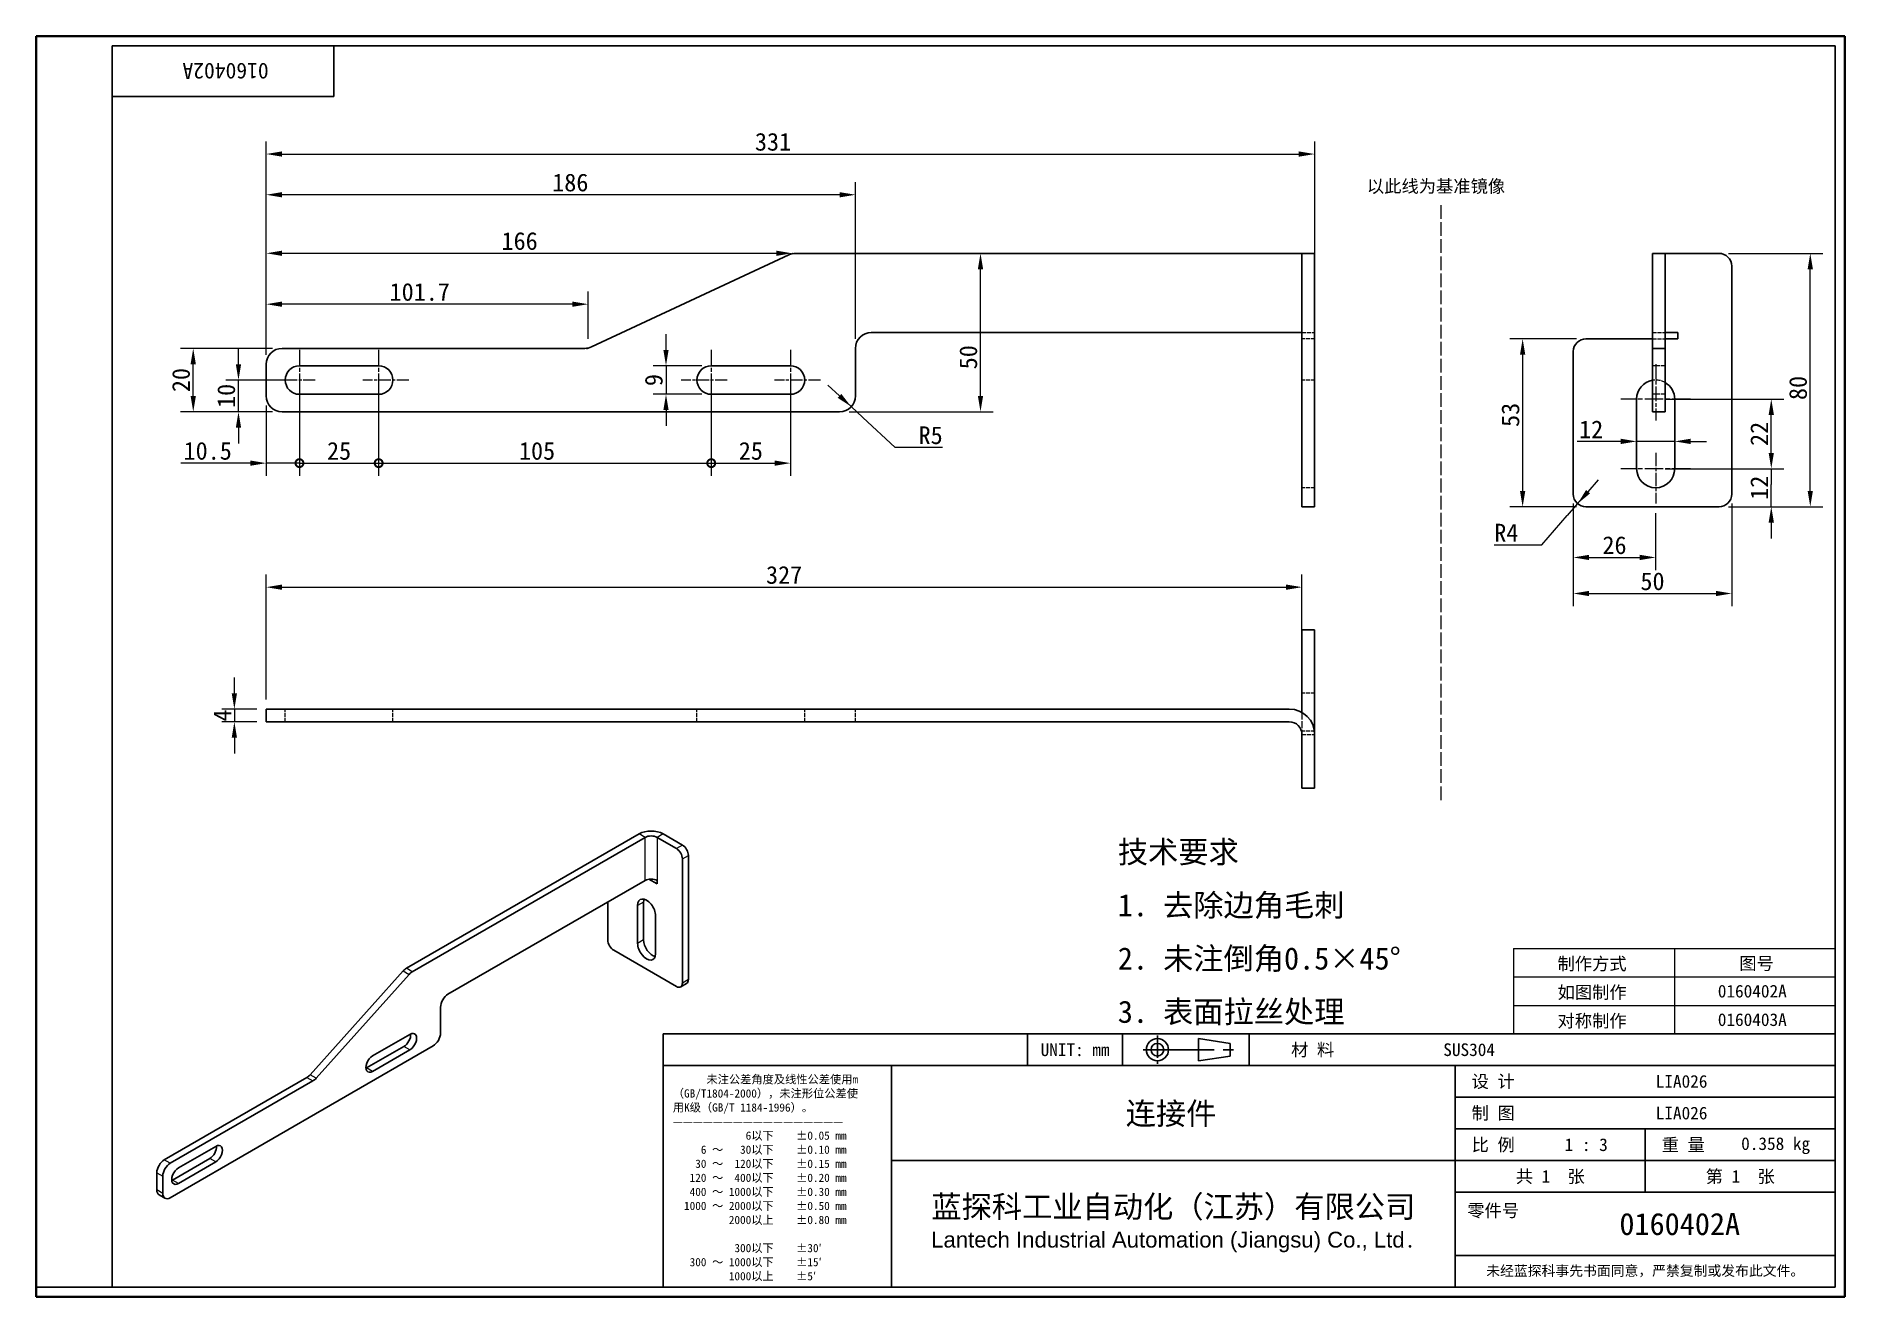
# Model space of a CAD drawing. Header units: millimetres. Extents: x 18 to 875, y 16 to 614.
import ezdxf
from ezdxf.enums import TextEntityAlignment as Align

# ---------------------------------------------------------------- set-up
doc = ezdxf.new("R2010")
doc.units = ezdxf.units.MM
doc.header["$LTSCALE"] = 3
for name, pattern in [('CHAIN', [0.3543, 0.2362, -0.0295, 0.0591, -0.0295]), ('DASHED', [0.2067, 0.1654, -0.0413]), ('DOTTED', [0.0482, 0.0069, -0.0413])]:
    doc.linetypes.add(name, pattern=pattern)
for name, color, linetype, lineweight in [('1', 7, 'Continuous', 18), ('可见 (ISO)', 7, 'Continuous', 25), ('可见窄的 (ISO)', 7, 'Continuous', 18), ('图框 (ISO)', 7, 'Continuous', 35), ('标题 (ISO)', 7, 'Continuous', 25), ('草图几何图元 (ISO)', 7, 'Continuous', 18)]:
    doc.layers.add(name, color=color, linetype=linetype, lineweight=lineweight)
for name, color, linetype, lineweight, true_color in [('中心标记 (ISO)', 1, 'CHAIN', 18, 0xff0000), ('尺寸 (ISO)', 7, 'Continuous', 18, 0x008000), ('符号 (ISO)', 7, 'Continuous', 18, 0x008000), ('隐藏 (ISO)', 5, 'DASHED', 18, 0x0000ff)]:
    doc.layers.add(name, color=color, linetype=linetype, lineweight=lineweight, true_color=true_color)
doc.styles.add('文本样式164', font='SimSun.ttf')
doc.styles.add('文本样式165', font='SimSun.ttf')
doc.styles.add('文本样式74', font='SimSun.ttf')
doc.styles.add('最新国标', font='simfang.ttf')
doc.styles.add('注释文本 (ISO)', font='simfang.ttf')
doc.dimstyles.new('默认 (GB)', dxfattribs={"dimscale": 3, "dimtxt": 2.8, "dimasz": 2.5, "dimexe": 2, "dimexo": 1.5, "dimgap": 0.5, "dimtad": 1, "dimtoh": 1, "dimdsep": 46, "dimtxsty": '最新国标', "dimcen": 0.09, "dimdle": 10, "dimclrd": 256, "dimclre": 256, "dimclrt": 256, "dimaunit": 1, "dimadec": 3, "dimazin": 2, "dimtfac": 0.535714, "dimtdec": 3, "dimtmove": 0, "dimatfit": 3, "dimfxl": 0, "dimtolj": 1, "dimlwd": -1, "dimlwe": -1, "dimarcsym": 0})

msp = doc.modelspace()

# ---------------------------------------------------------------- texts
at = {"layer": '符号 (ISO)', "insert": (680.914, 542.085), "char_height": 6, "attachment_point": 5, "style": '注释文本 (ISO)'}
msp.add_mtext('\\fFangSong|b0|i0;以此线为基准镜像', dxfattribs=at)
at = {"layer": '符号 (ISO)', "insert": (530.219, 188.767), "char_height": 10.5, "width": 157.19298, "attachment_point": 4, "line_spacing_factor": 1.441304, "style": '注释文本 (ISO)'}
msp.add_mtext('\\fFangSong|b0|i0;{\\H10.5000;技术要求\\P}\\fFangSong|b0|i0;{\\H10.5000;1. 去除边角毛刺\\P}\\fFangSong|b0|i0;{\\H10.5000;2. 未注倒角0.5×45°\\P}\\fFangSong|b0|i0;{\\H10.5000;3. 表面拉丝处理}', dxfattribs=at)

# ---------------------------------------------------------------- blocks, each defined once
blk = doc.blocks.new('图框 最新国标')
at = {"layer": '图框 (ISO)'}
for p, q in [((6, 7), (6, 204.5)), ((6, 204.5), (291.5, 204.5)), ((291.5, 204.5), (291.5, 5.5)), ((6, 7), (6, 5.5)), ((6, 7), (6, 5.5)), ((291.5, 5.5), (6, 5.5))]:
    blk.add_line(p, q, dxfattribs=at)
at = {"layer": '图框 (ISO)', "color": 7, "linetype": 'Continuous', "lineweight": 25}
for p, q in [((18, 203), (290, 203)), ((18, 7), (18, 203)), ((18, 203), (290, 203)), ((53, 203), (53, 195)), ((290, 203), (290, 7)), ((290, 203), (290, 7)), ((53, 195), (18, 195)), ((290, 7), (6, 7)), ((290, 7), (18, 7))]:
    blk.add_line(p, q, dxfattribs=at)
at = {"layer": '图框 (ISO)', "style": '文本样式74'}
blk.add_attdef('零件代号_001', (42.7, 200.25), '', height=2.5, rotation=180, dxfattribs=at)
blk = doc.blocks.new('标题栏 副本 最新国标')
at = {"layer": '标题 (ISO)'}
for p, q in [((381.98, -183.84), (196.98, -183.84)), ((196.98, -183.84), (196.98, -223.84)), ((254.48, -183.84), (254.48, -188.84)), ((269.48, -183.84), (269.48, -188.84)), ((281.48, -188.09), (281.48, -184.59)), ((281.48, -184.59), (286.48, -185.34)), ((286.48, -185.34), (286.48, -187.34)), ((289.48, -183.84), (289.48, -188.84)), ((381.98, -223.84), (381.98, -183.84)), ((383.48, -183.84), (383.48, -225.34)), ((286.48, -187.34), (281.48, -188.09)), ((196.98, -188.84), (381.98, -188.84)), ((232.98, -188.84), (232.98, -223.84)), ((321.98, -188.84), (321.98, -223.84)), ((321.98, -193.84), (381.98, -193.84)), ((321.98, -198.84), (381.98, -198.84)), ((351.98, -198.84), (351.98, -208.84)), ((321.98, -203.84), (232.98, -203.84)), ((321.98, -203.84), (381.98, -203.84)), ((321.98, -208.84), (381.98, -208.84)), ((321.98, -218.84), (381.98, -218.84)), ((196.98, -223.84), (381.98, -223.84)), ((383.48, -225.34), (196.98, -225.34))]:
    blk.add_line(p, q, dxfattribs=at)
at = {"layer": '标题 (ISO)', "linetype": 'CHAIN', "ltscale": 5.000333}
blk.add_line((274.98, -184.09), (274.98, -188.59), dxfattribs=at)
at = {"layer": '标题 (ISO)', "linetype": 'CHAIN', "ltscale": 15.834605}
blk.add_line((272.73, -186.34), (286.98, -186.34), dxfattribs=at)
at = {"layer": '标题 (ISO)'}
for radius in [1.75, 1]:
    blk.add_circle((274.98, -186.34), radius, dxfattribs=at)
at = {"layer": '1', "style": '文本样式164'}
for s, p in [('UNIT: mm', (261.98, -186.34)), ('材 料', (299.48, -186.34)), ('设 计', (327.98, -191.34)), ('制 图', (327.98, -196.34)), ('比 例', (327.98, -201.34)), ('重 量', (357.98, -201.34)), ('共 1  张', (336.98, -206.34)), ('第 1  张', (366.98, -206.34))]:
    blk.add_text(s, height=2, dxfattribs=at).set_placement(p, align=Align.MIDDLE_CENTER)
at = {"layer": '标题 (ISO)', "style": '注释文本 (ISO)'}
for s, insert, char_height, attachment_point, line_spacing_factor in [('\\fSimSun|b0|i0;{\\H1.3000;      未注公差角度及线性公差使用m\\P}\\fSimSun|b0|i0;{\\H1.3000;（GB/T1804-2000），未注形位公差使\\P}\\fSimSun|b0|i0;{\\H1.3000;用K级（GB/T 1184-1996）。\\P}\\fSimSun|b0|i0;{\\H1.3000;—————————————————\\P}\\fSimSun|b0|i0;{\\H1.3000;             6以下    ±0.05 mm\\P}\\fSimSun|b0|i0;{\\H1.3000;     6 ～   30以下    ±0.10 mm\\P}\\fSimSun|b0|i0;{\\H1.3000;    30 ～  120以下    ±0.15 mm\\P}\\fSimSun|b0|i0;{\\H1.3000;   120 ～  400以下    ±0.20 mm\\P}\\fSimSun|b0|i0;{\\H1.3000;   400 ～ 1000以下    ±0.30 mm\\P}\\fSimSun|b0|i0;{\\H1.3000;  1000 ～ 2000以下    ±0.50 mm\\P}\\fSimSun|b0|i0;{\\H1.3000;          2000以上    ±0.80 mm\\P}\\fSimSun|b0|i0;{\\H1.3000;\\P}\\fSimSun|b0|i0;{\\H1.3000;           300以下    ±30′\\P}\\fSimSun|b0|i0;{\\H1.3000;   300 ～ 1000以下    ±15′\\P}\\fSimSun|b0|i0;{\\H1.3000;          1000以上    ±5′}', (198.48, -206.63), 1.3, 4, 1.023913), ('{\\fMicrosoft YaHei|b0|i0|c134|p34;\\H1.75x;蓝探科工业自动化（江苏）有限公司\\P\\fArial|b0|i0|c0|p34;\\H0.71429x;Lantech Industrial Automation (Jiangsu) Co., Ltd\\fFangSong|b0|i0|c134|p49;.\\H1.15195x; }', (277.48, -213.84), 2, 5, 0.978695)]:
    blk.add_mtext(s, dxfattribs=dict(at, insert=insert, char_height=char_height, attachment_point=attachment_point, line_spacing_factor=line_spacing_factor))
at = {"layer": '标题 (ISO)', "attachment_point": 5, "style": '注释文本 (ISO)'}
for s, insert, char_height in [('\\fFangSong|b0|i0;零件号', (327.98, -211.84), 2), ('\\fSimSun|b0|i0;{\\H1.6000;未经蓝探科事先书面同意，严禁复制或发布此文件。}', (351.98, -221.34), 1.6)]:
    blk.add_mtext(s, dxfattribs=dict(at, insert=insert, char_height=char_height))
at = {"layer": '标题 (ISO)'}
for tag, p, height, style in [('材料_001', (320.09, -187.33), 2, '注释文本 (ISO)'), ('设计人_001', (353.63, -192.33), 2, '注释文本 (ISO)'), ('库存编号_001', (269.97, -198.15), 3.5, '文本样式165'), ('设计人_001', (353.63, -197.33), 2, '注释文本 (ISO)'), ('视图比例_001', (339.26, -202.33), 2, '注释文本 (ISO)'), ('质量\\P3;_001', (367.12, -202.16), 2, '注释文本 (ISO)'), ('零件代号_001', (347.9, -215.59), 3.5, '文本样式165')]:
    blk.add_attdef(tag, p, '', height=height, dxfattribs=dict(at, style=style))
blk = doc.blocks.new('表格1')
at = {"layer": '符号 (ISO)'}
for p, q in [((239.2, 60.51), (290, 60.51)), ((239.2, 60.51), (239.2, 56.01)), ((264.6, 60.51), (264.6, 56.01)), ((290, 60.51), (290, 56.01)), ((239.2, 56.01), (290, 56.01)), ((239.2, 56.01), (239.2, 47)), ((264.6, 56.01), (264.6, 47)), ((290, 56.01), (290, 47)), ((239.2, 51.5), (290, 51.5)), ((239.2, 47), (290, 47))]:
    blk.add_line(p, q, dxfattribs=at)
at = {"layer": '符号 (ISO)', "char_height": 2, "attachment_point": 7, "style": '注释文本 (ISO)'}
for s, insert in [('制作方式', (246.14, 56.85)), ('图号', (274.84, 56.91)), ('如图制作', (246.15, 52.35)), ('0160402A', (271.45, 52.72)), ('对称制作', (246.15, 47.84)), ('0160403A', (271.45, 48.22))]:
    blk.add_mtext(s, dxfattribs=dict(at, insert=insert))
blk = doc.blocks.new('*D6')
at = {"layer": 'Defpoints', "color": 0, "transparency": 16777216}
for p in [(623.44, 557.68), (623.44, 504.65), (126.94, 458.15)]:
    blk.add_point(p, dxfattribs=at)
at = {"layer": '尺寸 (ISO)', "color": 116, "true_color": 0x00803f, "transparency": 16777216}
for p, q in [((126.94, 462.65), (126.94, 563.68)), ((134.44, 557.68), (615.94, 557.68)), ((623.44, 509.15), (623.44, 563.68))]:
    blk.add_line(p, q, dxfattribs=at)
for points in [[(134.44, 558.93), (134.44, 556.43), (126.94, 557.68)], [(615.94, 558.93), (615.94, 556.43), (623.44, 557.68)]]:
    blk.add_solid(points, dxfattribs=at)
at = {"layer": '尺寸 (ISO)', "transparency": 16777216, "insert": (366.94, 563.43), "char_height": 8.4, "attachment_point": 5, "style": '最新国标'}
blk.add_mtext('\\A1;331', dxfattribs=at)
blk = doc.blocks.new('*D7')
at = {"layer": 'Defpoints', "color": 0, "transparency": 16777216}
for p in [(126.94, 538.4), (405.94, 465.65), (126.94, 458.15)]:
    blk.add_point(p, dxfattribs=at)
at = {"layer": '尺寸 (ISO)', "color": 116, "true_color": 0x00803f, "transparency": 16777216}
for p, q in [((126.94, 462.65), (126.94, 544.4)), ((405.94, 470.15), (405.94, 544.4)), ((398.44, 538.4), (134.44, 538.4))]:
    blk.add_line(p, q, dxfattribs=at)
for points in [[(134.44, 539.65), (134.44, 537.15), (126.94, 538.4)], [(398.44, 539.65), (398.44, 537.15), (405.94, 538.4)]]:
    blk.add_solid(points, dxfattribs=at)
at = {"layer": '尺寸 (ISO)', "transparency": 16777216, "insert": (270.94, 544.15), "char_height": 8.4, "attachment_point": 5, "style": '最新国标'}
blk.add_mtext('\\A1;186', dxfattribs=at)
blk = doc.blocks.new('*D8')
at = {"layer": 'Defpoints', "color": 0, "transparency": 16777216}
for p in [(126.94, 486.57), (279.44, 465.65), (126.94, 458.15)]:
    blk.add_point(p, dxfattribs=at)
at = {"layer": '尺寸 (ISO)', "color": 116, "true_color": 0x00803f, "transparency": 16777216}
for p, q in [((126.94, 462.65), (126.94, 492.57)), ((279.44, 470.15), (279.44, 492.57)), ((271.94, 486.57), (134.44, 486.57))]:
    blk.add_line(p, q, dxfattribs=at)
for points in [[(134.44, 487.82), (134.44, 485.32), (126.94, 486.57)], [(271.94, 487.82), (271.94, 485.32), (279.44, 486.57)]]:
    blk.add_solid(points, dxfattribs=at)
at = {"layer": '尺寸 (ISO)', "transparency": 16777216, "insert": (199.64, 492.34), "char_height": 8.4, "attachment_point": 5, "style": '最新国标'}
blk.add_mtext('\\A1;101.7', dxfattribs=at)
blk = doc.blocks.new('*D9')
at = {"layer": 'Defpoints', "color": 0, "transparency": 16777216}
for p in [(375.94, 510.69), (375.94, 510.65), (126.94, 458.15)]:
    blk.add_point(p, dxfattribs=at)
at = {"layer": '尺寸 (ISO)', "color": 116, "true_color": 0x00803f, "transparency": 16777216}
for p, q in [((126.94, 462.65), (126.94, 516.69)), ((134.44, 510.69), (368.44, 510.69))]:
    blk.add_line(p, q, dxfattribs=at)
for points in [[(134.44, 511.94), (134.44, 509.44), (126.94, 510.69)], [(368.44, 511.94), (368.44, 509.44), (375.94, 510.69)]]:
    blk.add_solid(points, dxfattribs=at)
at = {"layer": '尺寸 (ISO)', "transparency": 16777216, "insert": (246.94, 516.44), "char_height": 8.4, "attachment_point": 5, "style": '最新国标'}
blk.add_mtext('\\A1;166', dxfattribs=at)
blk = doc.blocks.new('*D10')
at = {"layer": 'Defpoints', "color": 0, "transparency": 16777216}
for p in [(113.8, 450.65), (142.69, 450.65), (134.44, 435.65)]:
    blk.add_point(p, dxfattribs=at)
at = {"layer": '尺寸 (ISO)', "color": 116, "true_color": 0x00803f, "transparency": 16777216}
for p, q in [((113.8, 458.15), (113.8, 465.65)), ((138.19, 450.65), (107.8, 450.65)), ((113.8, 435.65), (113.8, 450.65)), ((129.94, 435.65), (107.8, 435.65)), ((113.8, 428.15), (113.8, 420.65))]:
    blk.add_line(p, q, dxfattribs=at)
for points in [[(112.55, 458.15), (115.05, 458.15), (113.8, 450.65)], [(112.55, 428.15), (115.05, 428.15), (113.8, 435.65)]]:
    blk.add_solid(points, dxfattribs=at)
at = {"layer": '尺寸 (ISO)', "transparency": 16777216, "insert": (108.05, 443.15), "char_height": 8.4, "attachment_point": 5, "rotation": 90, "style": '最新国标'}
blk.add_mtext('\\A1;10', dxfattribs=at)
blk = doc.blocks.new('*D11')
at = {"layer": 'Defpoints', "color": 0, "transparency": 16777216}
for p in [(92.38, 465.65), (134.44, 465.65), (134.44, 435.65)]:
    blk.add_point(p, dxfattribs=at)
at = {"layer": '尺寸 (ISO)', "color": 116, "true_color": 0x00803f, "transparency": 16777216}
for p, q in [((129.94, 465.65), (86.38, 465.65)), ((92.38, 443.15), (92.38, 458.15)), ((129.94, 435.65), (86.38, 435.65))]:
    blk.add_line(p, q, dxfattribs=at)
for points in [[(91.13, 458.15), (93.63, 458.15), (92.38, 465.65)], [(91.13, 443.15), (93.63, 443.15), (92.38, 435.65)]]:
    blk.add_solid(points, dxfattribs=at)
at = {"layer": '尺寸 (ISO)', "transparency": 16777216, "insert": (86.64, 450.65), "char_height": 8.4, "attachment_point": 5, "rotation": 90, "style": '最新国标'}
blk.add_mtext('\\A1;20', dxfattribs=at)
blk = doc.blocks.new('_DotSmall')
at = {"color": 0, "linetype": 'ByBlock', "const_width": 0.5}
blk.add_lwpolyline([(-0.0625, 0, 1), (0.0625, 0, 1)], format="xyb", close=True, dxfattribs=at)
blk = doc.blocks.new('*D12')
at = {"layer": 'Defpoints', "color": 0, "transparency": 16777216}
for p in [(142.69, 450.65), (126.94, 443.15), (142.69, 411.3)]:
    blk.add_point(p, dxfattribs=at)
at = {"layer": '尺寸 (ISO)', "color": 116, "true_color": 0x00803f, "transparency": 16777216}
for p, q in [((142.69, 446.15), (142.69, 405.3)), ((126.94, 438.65), (126.94, 405.3)), ((119.44, 411.3), (86.52, 411.3)), ((142.69, 411.3), (126.94, 411.3)), ((142.69, 411.3), (157.69, 411.3))]:
    blk.add_line(p, q, dxfattribs=at)
blk.add_solid([(119.44, 412.55), (119.44, 410.05), (126.94, 411.3)], dxfattribs=at)
at = {"layer": '尺寸 (ISO)', "color": 116, "true_color": 0x00803f, "transparency": 16777216, "xscale": 7.5, "yscale": 7.5, "zscale": 7.5, "rotation": 180}
blk.add_blockref('_DotSmall', (142.69, 411.3), dxfattribs=at)
at = {"layer": '尺寸 (ISO)', "transparency": 16777216, "insert": (99.23, 417.07), "char_height": 8.4, "attachment_point": 5, "style": '最新国标'}
blk.add_mtext('\\A1;10.5', dxfattribs=at)
blk = doc.blocks.new('*D14')
at = {"layer": 'Defpoints', "color": 0, "transparency": 16777216}
for p in [(142.69, 450.65), (180.19, 450.65), (180.19, 411.3)]:
    blk.add_point(p, dxfattribs=at)
at = {"layer": '尺寸 (ISO)', "color": 116, "true_color": 0x00803f, "transparency": 16777216}
for p, q in [((142.69, 446.15), (142.69, 405.3)), ((180.19, 446.15), (180.19, 405.3)), ((142.69, 411.3), (180.19, 411.3))]:
    blk.add_line(p, q, dxfattribs=at)
at = {"layer": '尺寸 (ISO)', "color": 116, "true_color": 0x00803f, "transparency": 16777216, "xscale": 7.5, "yscale": 7.5, "zscale": 7.5, "rotation": 180}
blk.add_blockref('_DotSmall', (142.69, 411.3), dxfattribs=at)
at = {"layer": '尺寸 (ISO)', "color": 116, "true_color": 0x00803f, "transparency": 16777216, "xscale": 7.5, "yscale": 7.5, "zscale": 7.5}
blk.add_blockref('_DotSmall', (180.19, 411.3), dxfattribs=at)
at = {"layer": '尺寸 (ISO)', "transparency": 16777216, "insert": (161.44, 417.05), "char_height": 8.4, "attachment_point": 5, "style": '最新国标'}
blk.add_mtext('\\A1;25', dxfattribs=at)
blk = doc.blocks.new('*D15')
at = {"layer": 'Defpoints', "color": 0, "transparency": 16777216}
for p in [(180.19, 450.65), (337.69, 450.65), (337.69, 411.3)]:
    blk.add_point(p, dxfattribs=at)
at = {"layer": '尺寸 (ISO)', "color": 116, "true_color": 0x00803f, "transparency": 16777216}
for p, q in [((180.19, 446.15), (180.19, 405.3)), ((337.69, 446.15), (337.69, 405.3)), ((180.19, 411.3), (337.69, 411.3))]:
    blk.add_line(p, q, dxfattribs=at)
at = {"layer": '尺寸 (ISO)', "color": 116, "true_color": 0x00803f, "transparency": 16777216, "xscale": 7.5, "yscale": 7.5, "zscale": 7.5, "rotation": 180}
blk.add_blockref('_DotSmall', (180.19, 411.3), dxfattribs=at)
at = {"layer": '尺寸 (ISO)', "color": 116, "true_color": 0x00803f, "transparency": 16777216, "xscale": 7.5, "yscale": 7.5, "zscale": 7.5}
blk.add_blockref('_DotSmall', (337.69, 411.3), dxfattribs=at)
at = {"layer": '尺寸 (ISO)', "transparency": 16777216, "insert": (255.19, 417.05), "char_height": 8.4, "attachment_point": 5, "style": '最新国标'}
blk.add_mtext('\\A1;105', dxfattribs=at)
blk = doc.blocks.new('*D16')
at = {"layer": 'Defpoints', "color": 0, "transparency": 16777216}
for p in [(337.69, 450.65), (375.19, 450.65), (375.19, 411.3)]:
    blk.add_point(p, dxfattribs=at)
at = {"layer": '尺寸 (ISO)', "color": 116, "true_color": 0x00803f, "transparency": 16777216}
for p, q in [((337.69, 446.15), (337.69, 405.3)), ((375.19, 446.15), (375.19, 405.3)), ((337.69, 411.3), (367.69, 411.3))]:
    blk.add_line(p, q, dxfattribs=at)
blk.add_solid([(367.69, 412.55), (367.69, 410.05), (375.19, 411.3)], dxfattribs=at)
at = {"layer": '尺寸 (ISO)', "color": 116, "true_color": 0x00803f, "transparency": 16777216, "xscale": 7.5, "yscale": 7.5, "zscale": 7.5, "rotation": 180}
blk.add_blockref('_DotSmall', (337.69, 411.3), dxfattribs=at)
at = {"layer": '尺寸 (ISO)', "transparency": 16777216, "insert": (356.44, 417.05), "char_height": 8.4, "attachment_point": 5, "style": '最新国标'}
blk.add_mtext('\\A1;25', dxfattribs=at)
blk = doc.blocks.new('*D17')
at = {"layer": 'Defpoints', "color": 0, "transparency": 16777216}
for p in [(337.69, 457.4), (316.26, 443.9), (337.69, 443.9)]:
    blk.add_point(p, dxfattribs=at)
at = {"layer": '尺寸 (ISO)', "color": 116, "true_color": 0x00803f, "transparency": 16777216}
for p, q in [((316.26, 464.9), (316.26, 472.4)), ((333.19, 457.4), (310.26, 457.4)), ((316.26, 457.4), (316.26, 443.9)), ((333.19, 443.9), (310.26, 443.9)), ((316.26, 436.4), (316.26, 428.9))]:
    blk.add_line(p, q, dxfattribs=at)
for points in [[(315.01, 464.9), (317.51, 464.9), (316.26, 457.4)], [(315.01, 436.4), (317.51, 436.4), (316.26, 443.9)]]:
    blk.add_solid(points, dxfattribs=at)
at = {"layer": '尺寸 (ISO)', "transparency": 16777216, "insert": (310.51, 450.65), "char_height": 8.4, "attachment_point": 5, "rotation": 90, "style": '最新国标'}
blk.add_mtext('\\A1;9', dxfattribs=at)
blk = doc.blocks.new('*D18')
at = {"layer": 'Defpoints', "color": 0, "transparency": 16777216}
for p in [(398.44, 443.15), (403.94, 438.05)]:
    blk.add_point(p, dxfattribs=at)
at = {"layer": '尺寸 (ISO)', "color": 116, "true_color": 0x00803f, "transparency": 16777216}
for p, q in [((398.44, 443.15), (392.94, 448.25)), ((398.44, 443.15), (403.94, 438.05)), ((403.94, 438.05), (409.44, 432.95)), ((424.79, 418.71), (409.44, 432.95)), ((447.15, 418.71), (424.79, 418.71))]:
    blk.add_line(p, q, dxfattribs=at)
blk.add_solid([(399.29, 444.07), (397.59, 442.24), (403.94, 438.05)], dxfattribs=at)
at = {"layer": '尺寸 (ISO)', "transparency": 16777216, "insert": (441.58, 424.46), "char_height": 8.4, "attachment_point": 5, "style": '最新国标'}
blk.add_mtext('\\A1;R5', dxfattribs=at)
blk = doc.blocks.new('*D19')
at = {"layer": 'Defpoints', "color": 0, "transparency": 16777216}
for p in [(617.44, 352.56), (617.44, 326.31), (126.94, 294.81)]:
    blk.add_point(p, dxfattribs=at)
at = {"layer": '尺寸 (ISO)', "color": 116, "true_color": 0x00803f, "transparency": 16777216}
for p, q in [((126.94, 299.31), (126.94, 358.56)), ((134.44, 352.56), (609.94, 352.56)), ((617.44, 330.81), (617.44, 358.56))]:
    blk.add_line(p, q, dxfattribs=at)
for points in [[(134.44, 353.81), (134.44, 351.31), (126.94, 352.56)], [(609.94, 353.81), (609.94, 351.31), (617.44, 352.56)]]:
    blk.add_solid(points, dxfattribs=at)
at = {"layer": '尺寸 (ISO)', "transparency": 16777216, "insert": (372.19, 358.3), "char_height": 8.4, "attachment_point": 5, "style": '最新国标'}
blk.add_mtext('\\A1;327', dxfattribs=at)
blk = doc.blocks.new('*D20')
at = {"layer": 'Defpoints', "color": 0, "transparency": 16777216}
for p in [(745.92, 396.65), (820.92, 396.65), (820.92, 349.56)]:
    blk.add_point(p, dxfattribs=at)
at = {"layer": '尺寸 (ISO)', "color": 116, "true_color": 0x00803f, "transparency": 16777216}
for p, q in [((745.92, 392.15), (745.92, 343.56)), ((820.92, 392.15), (820.92, 343.56)), ((753.42, 349.56), (813.42, 349.56))]:
    blk.add_line(p, q, dxfattribs=at)
for points in [[(753.42, 350.81), (753.42, 348.31), (745.92, 349.56)], [(813.42, 350.81), (813.42, 348.31), (820.92, 349.56)]]:
    blk.add_solid(points, dxfattribs=at)
at = {"layer": '尺寸 (ISO)', "transparency": 16777216, "insert": (783.42, 355.31), "char_height": 8.4, "attachment_point": 5, "style": '最新国标'}
blk.add_mtext('\\A1;50', dxfattribs=at)
blk = doc.blocks.new('*D21')
at = {"layer": 'Defpoints', "color": 0, "transparency": 16777216}
for p in [(814.92, 510.65), (858.14, 510.65), (814.92, 390.65)]:
    blk.add_point(p, dxfattribs=at)
at = {"layer": '尺寸 (ISO)', "color": 116, "true_color": 0x00803f, "transparency": 16777216}
for p, q in [((819.42, 510.65), (864.14, 510.65)), ((858.14, 398.15), (858.14, 503.15)), ((819.42, 390.65), (864.14, 390.65))]:
    blk.add_line(p, q, dxfattribs=at)
for points in [[(856.89, 503.15), (859.39, 503.15), (858.14, 510.65)], [(856.89, 398.15), (859.39, 398.15), (858.14, 390.65)]]:
    blk.add_solid(points, dxfattribs=at)
at = {"layer": '尺寸 (ISO)', "transparency": 16777216, "insert": (852.39, 446.9), "char_height": 8.4, "attachment_point": 5, "rotation": 90, "style": '最新国标'}
blk.add_mtext('\\A1;80', dxfattribs=at)
blk = doc.blocks.new('*D22')
at = {"layer": 'Defpoints', "color": 0, "transparency": 16777216}
for p in [(751.92, 470.15), (721.92, 390.65), (751.92, 390.65)]:
    blk.add_point(p, dxfattribs=at)
at = {"layer": '尺寸 (ISO)', "color": 116, "true_color": 0x00803f, "transparency": 16777216}
for p, q in [((747.42, 470.15), (715.92, 470.15)), ((721.92, 462.65), (721.92, 398.15)), ((747.42, 390.65), (715.92, 390.65))]:
    blk.add_line(p, q, dxfattribs=at)
for points in [[(720.67, 462.65), (723.17, 462.65), (721.92, 470.15)], [(720.67, 398.15), (723.17, 398.15), (721.92, 390.65)]]:
    blk.add_solid(points, dxfattribs=at)
at = {"layer": '尺寸 (ISO)', "transparency": 16777216, "insert": (716.18, 434.15), "char_height": 8.4, "attachment_point": 5, "rotation": 90, "style": '最新国标'}
blk.add_mtext('\\A1;53', dxfattribs=at)
blk = doc.blocks.new('*D23')
at = {"layer": 'Defpoints', "color": 0, "transparency": 16777216}
for p in [(745.92, 396.65), (784.92, 392.15), (784.92, 366.65)]:
    blk.add_point(p, dxfattribs=at)
at = {"layer": '尺寸 (ISO)', "color": 116, "true_color": 0x00803f, "transparency": 16777216}
for p, q in [((745.92, 392.15), (745.92, 360.65)), ((784.92, 387.65), (784.92, 360.65)), ((753.42, 366.65), (777.42, 366.65))]:
    blk.add_line(p, q, dxfattribs=at)
for points in [[(753.42, 367.9), (753.42, 365.4), (745.92, 366.65)], [(777.42, 367.9), (777.42, 365.4), (784.92, 366.65)]]:
    blk.add_solid(points, dxfattribs=at)
at = {"layer": '尺寸 (ISO)', "transparency": 16777216, "insert": (765.42, 372.4), "char_height": 8.4, "attachment_point": 5, "style": '最新国标'}
blk.add_mtext('\\A1;26', dxfattribs=at)
blk = doc.blocks.new('*D24')
at = {"layer": 'Defpoints', "color": 0, "transparency": 16777216}
for p in [(801.42, 408.65), (839.67, 408.65), (814.92, 390.65)]:
    blk.add_point(p, dxfattribs=at)
at = {"layer": '尺寸 (ISO)', "color": 116, "true_color": 0x00803f, "transparency": 16777216}
for p, q in [((839.67, 416.15), (839.67, 423.65)), ((805.92, 408.65), (845.67, 408.65)), ((839.67, 408.65), (839.67, 401.15)), ((839.67, 398.15), (839.67, 401.15)), ((839.67, 390.65), (839.67, 398.15)), ((819.42, 390.65), (845.67, 390.65)), ((839.67, 383.15), (839.67, 375.65))]:
    blk.add_line(p, q, dxfattribs=at)
for points in [[(838.42, 416.15), (840.92, 416.15), (839.67, 408.65)], [(838.42, 383.15), (840.92, 383.15), (839.67, 390.65)]]:
    blk.add_solid(points, dxfattribs=at)
at = {"layer": '尺寸 (ISO)', "transparency": 16777216, "insert": (833.97, 399.65), "char_height": 8.4, "attachment_point": 5, "rotation": 90, "style": '最新国标'}
blk.add_mtext('\\A1;12', dxfattribs=at)
blk = doc.blocks.new('*D25')
at = {"layer": 'Defpoints', "color": 0, "transparency": 16777216}
for p in [(784.92, 441.65), (839.67, 441.65), (784.92, 408.65)]:
    blk.add_point(p, dxfattribs=at)
at = {"layer": '尺寸 (ISO)', "color": 116, "true_color": 0x00803f, "transparency": 16777216}
for p, q in [((789.42, 441.65), (845.67, 441.65)), ((839.67, 416.15), (839.67, 434.15)), ((789.42, 408.65), (845.67, 408.65))]:
    blk.add_line(p, q, dxfattribs=at)
for points in [[(838.42, 434.15), (840.92, 434.15), (839.67, 441.65)], [(838.42, 416.15), (840.92, 416.15), (839.67, 408.65)]]:
    blk.add_solid(points, dxfattribs=at)
at = {"layer": '尺寸 (ISO)', "transparency": 16777216, "insert": (833.97, 425.15), "char_height": 8.4, "attachment_point": 5, "rotation": 90, "style": '最新国标'}
blk.add_mtext('\\A1;22', dxfattribs=at)
blk = doc.blocks.new('*D26')
at = {"layer": 'Defpoints', "color": 0, "transparency": 16777216}
for p in [(775.92, 421.6), (793.92, 421.6), (793.92, 421.6)]:
    blk.add_point(p, dxfattribs=at)
at = {"layer": '尺寸 (ISO)', "color": 116, "true_color": 0x00803f, "transparency": 16777216}
for p, q in [((768.42, 421.6), (747.8, 421.6)), ((793.92, 421.6), (775.92, 421.6)), ((801.42, 421.6), (808.92, 421.6))]:
    blk.add_line(p, q, dxfattribs=at)
for points in [[(768.42, 422.85), (768.42, 420.35), (775.92, 421.6)], [(801.42, 422.85), (801.42, 420.35), (793.92, 421.6)]]:
    blk.add_solid(points, dxfattribs=at)
at = {"layer": '尺寸 (ISO)', "transparency": 16777216, "insert": (754.36, 427.3), "char_height": 8.4, "attachment_point": 5, "style": '最新国标'}
blk.add_mtext('\\A1;12', dxfattribs=at)
blk = doc.blocks.new('*D27')
at = {"layer": 'Defpoints', "color": 0, "transparency": 16777216}
for p in [(126.94, 294.81), (111.85, 288.81), (126.94, 288.81)]:
    blk.add_point(p, dxfattribs=at)
at = {"layer": '尺寸 (ISO)', "color": 116, "true_color": 0x00803f, "transparency": 16777216}
for p, q in [((111.85, 302.31), (111.85, 309.81)), ((122.44, 294.81), (105.85, 294.81)), ((111.85, 294.81), (111.85, 288.81)), ((122.44, 288.81), (105.85, 288.81)), ((111.85, 281.31), (111.85, 273.81))]:
    blk.add_line(p, q, dxfattribs=at)
for points in [[(110.6, 302.31), (113.1, 302.31), (111.85, 294.81)], [(110.6, 281.31), (113.1, 281.31), (111.85, 288.81)]]:
    blk.add_solid(points, dxfattribs=at)
at = {"layer": '尺寸 (ISO)', "transparency": 16777216, "insert": (106.15, 291.81), "char_height": 8.4, "attachment_point": 5, "rotation": 90, "style": '最新国标'}
blk.add_mtext('\\A1;4', dxfattribs=at)
blk = doc.blocks.new('*D28')
at = {"layer": 'Defpoints', "color": 0, "transparency": 16777216}
for p in [(435.2, 510.65), (465.2, 510.65), (398.44, 435.65)]:
    blk.add_point(p, dxfattribs=at)
at = {"layer": '尺寸 (ISO)', "color": 116, "true_color": 0x00803f, "transparency": 16777216}
for p, q in [((465.2, 443.15), (465.2, 503.15)), ((402.94, 435.65), (471.2, 435.65))]:
    blk.add_line(p, q, dxfattribs=at)
for points in [[(463.95, 503.15), (466.45, 503.15), (465.2, 510.65)], [(463.95, 443.15), (466.45, 443.15), (465.2, 435.65)]]:
    blk.add_solid(points, dxfattribs=at)
at = {"layer": '尺寸 (ISO)', "transparency": 16777216, "insert": (459.45, 461.45), "char_height": 8.4, "attachment_point": 5, "rotation": 90, "style": '最新国标'}
blk.add_mtext('\\A1;50', dxfattribs=at)
blk = doc.blocks.new('*D29')
at = {"layer": 'Defpoints', "color": 0, "transparency": 16777216}
for p in [(751.92, 396.65), (747.98, 392.13)]:
    blk.add_point(p, dxfattribs=at)
at = {"layer": '尺寸 (ISO)', "color": 116, "true_color": 0x00803f, "transparency": 16777216}
for p, q in [((752.91, 397.78), (757.84, 403.43)), ((751.92, 396.65), (747.98, 392.13)), ((730.99, 372.67), (743.05, 386.48)), ((747.98, 392.13), (743.05, 386.48)), ((708.47, 372.67), (730.99, 372.67))]:
    blk.add_line(p, q, dxfattribs=at)
blk.add_solid([(751.97, 398.6), (753.85, 396.96), (747.98, 392.13)], dxfattribs=at)
at = {"layer": '尺寸 (ISO)', "transparency": 16777216, "insert": (714.2, 378.37), "char_height": 8.4, "attachment_point": 5, "style": '最新国标'}
blk.add_mtext('\\A1;R4', dxfattribs=at)

# ---------------------------------------------------------------- dimensions: what is measured, and where the dimension line sits
at = {"layer": '尺寸 (ISO)', "color": 116, "true_color": 0x00803f}
for base, p1, p2, override, picture, middle in [((623.438, 557.679), (126.938, 458.152), (623.438, 504.652), {"dimgap": 0.5, "dimtoh": 0, "dimdec": 2, "dimlfac": 0.666667, "dimtol": 0, "dimlim": 0, "dimtp": 0, "dimtm": 0, "dimtdec": 3, "dimtofl": 0, "dimatfit": 1}, '*D6', (366.938, 557.679)), ((375.938, 510.69), (126.938, 458.152), (375.938, 510.652), {"dimgap": 0.5, "dimtoh": 0, "dimdec": 2, "dimlfac": 0.666667, "dimse2": 1, "dimtol": 0, "dimlim": 0, "dimtp": 0, "dimtm": 0, "dimtdec": 3, "dimtofl": 0, "dimatfit": 1}, '*D9', (246.938, 510.69)), ((126.938, 486.569), (279.435, 465.652), (126.938, 458.152), {"dimgap": 0.5, "dimtoh": 0, "dimdec": 1, "dimlfac": 0.666667, "dimtol": 0, "dimlim": 0, "dimtp": 0, "dimtm": 0, "dimtdec": 3, "dimtofl": 0, "dimatfit": 1}, '*D8', (199.645, 486.569)), ((793.924, 421.599), (775.924, 421.599), (793.924, 421.599), {"dimgap": 0.5, "dimtoh": 0, "dimdec": 2, "dimlfac": 0.666667, "dimse1": 1, "dimse2": 1, "dimtol": 0, "dimlim": 0, "dimtp": 0, "dimtm": 0, "dimtdec": 3, "dimtofl": 1, "dimatfit": 1}, '*D26', (754.36, 421.599)), ((820.924, 349.558), (745.924, 396.652), (820.924, 396.652), {"dimgap": 0.5, "dimtoh": 0, "dimdec": 2, "dimlfac": 0.666667, "dimtol": 0, "dimlim": 0, "dimtp": 0, "dimtm": 0, "dimtdec": 3, "dimtofl": 0, "dimatfit": 1}, '*D20', (783.424, 349.558)), ((784.924, 366.652), (745.924, 396.652), (784.924, 392.152), {"dimgap": 0.5, "dimtoh": 0, "dimdec": 2, "dimlfac": 0.666667, "dimtol": 0, "dimlim": 0, "dimtp": 0, "dimtm": 0, "dimtdec": 3, "dimtofl": 0, "dimatfit": 1}, '*D23', (765.424, 366.652))]:
    dim = msp.add_linear_dim(base=base, p1=p1, p2=p2, dimstyle='默认 (GB)', override=override, dxfattribs=at)
    dim.commit()
    dim.dimension.update_dxf_attribs({"geometry": picture, "text_midpoint": middle, "dimtype": 160})
for base, p1, p2, angle, override, picture, middle in [((126.938, 538.402), (405.938, 465.652), (126.938, 458.152), 180, {"dimgap": 0.5, "dimtoh": 0, "dimdec": 2, "dimlfac": 0.666667, "dimtol": 0, "dimlim": 0, "dimtp": 0, "dimtm": 0, "dimtdec": 3, "dimtofl": 0, "dimatfit": 1}, '*D7', (270.938, 538.402)), ((465.2, 510.652), (398.438, 435.652), (435.2, 510.652), 90, {"dimgap": 0.5, "dimtoh": 0, "dimdec": 2, "dimlfac": 0.666667, "dimse2": 1, "dimtol": 0, "dimlim": 0, "dimtp": 0, "dimtm": 0, "dimtdec": 3, "dimtofl": 0, "dimatfit": 1}, '*D28', (465.2, 461.453)), ((858.136, 510.652), (814.924, 390.652), (814.924, 510.652), 90, {"dimgap": 0.5, "dimtoh": 0, "dimdec": 2, "dimlfac": 0.666667, "dimtol": 0, "dimlim": 0, "dimtp": 0, "dimtm": 0, "dimtdec": 3, "dimtofl": 0, "dimatfit": 1}, '*D21', (858.136, 446.902)), ((316.263, 443.902), (337.688, 457.402), (337.688, 443.902), 270, {"dimgap": 0.5, "dimtoh": 0, "dimdec": 2, "dimlfac": 0.666667, "dimtol": 0, "dimlim": 0, "dimtp": 0, "dimtm": 0, "dimtdec": 3, "dimtofl": 1, "dimatfit": 1}, '*D17', (316.263, 450.652)), ((92.383, 465.652), (134.438, 435.652), (134.438, 465.652), 90, {"dimgap": 0.5, "dimtoh": 0, "dimdec": 2, "dimlfac": 0.666667, "dimtol": 0, "dimlim": 0, "dimtp": 0, "dimtm": 0, "dimtdec": 3, "dimtofl": 0, "dimatfit": 1}, '*D11', (92.383, 450.652)), ((113.799, 450.652), (134.438, 435.652), (142.688, 450.652), 90, {"dimgap": 0.5, "dimtoh": 0, "dimdec": 2, "dimlfac": 0.666667, "dimtol": 0, "dimlim": 0, "dimtp": 0, "dimtm": 0, "dimtdec": 3, "dimtofl": 1, "dimatfit": 1}, '*D10', (113.799, 443.152)), ((721.924, 390.652), (751.924, 470.152), (751.924, 390.652), 270, {"dimgap": 0.5, "dimtoh": 0, "dimdec": 2, "dimlfac": 0.666667, "dimtol": 0, "dimlim": 0, "dimtp": 0, "dimtm": 0, "dimtdec": 3, "dimtofl": 0, "dimatfit": 1}, '*D22', (721.924, 434.152)), ((142.688, 411.298), (126.938, 443.152), (142.688, 450.652), 180, {"dimgap": 0.5, "dimtoh": 0, "dimdec": 2, "dimlfac": 0.666667, "dimblk2": 'DotSmall', "dimsah": 1, "dimdle": 0, "dimtol": 0, "dimlim": 0, "dimtp": 0, "dimtm": 0, "dimtdec": 3, "dimtofl": 1, "dimatfit": 1}, '*D12', (99.23, 411.298)), ((180.188, 411.298), (142.688, 450.652), (180.188, 450.652), 180, {"dimgap": 0.5, "dimtoh": 0, "dimdec": 2, "dimlfac": 0.666667, "dimblk1": 'DotSmall', "dimblk2": 'DotSmall', "dimsah": 1, "dimdle": 0, "dimtol": 0, "dimlim": 0, "dimtp": 0, "dimtm": 0, "dimtdec": 3, "dimtofl": 0, "dimatfit": 1}, '*D14', (161.438, 411.298)), ((337.688, 411.298), (180.188, 450.652), (337.688, 450.652), 180, {"dimgap": 0.5, "dimtoh": 0, "dimdec": 2, "dimlfac": 0.666667, "dimblk1": 'DotSmall', "dimblk2": 'DotSmall', "dimsah": 1, "dimdle": 0, "dimtol": 0, "dimlim": 0, "dimtp": 0, "dimtm": 0, "dimtdec": 3, "dimtofl": 0, "dimatfit": 1}, '*D15', (255.188, 411.298)), ((375.188, 411.298), (337.688, 450.652), (375.188, 450.652), 180, {"dimgap": 0.5, "dimtoh": 0, "dimdec": 2, "dimlfac": 0.666667, "dimblk1": 'DotSmall', "dimsah": 1, "dimdle": 0, "dimtol": 0, "dimlim": 0, "dimtp": 0, "dimtm": 0, "dimtdec": 3, "dimtofl": 0, "dimatfit": 1}, '*D16', (356.438, 411.298)), ((839.674, 441.652), (784.924, 408.652), (784.924, 441.652), 90, {"dimgap": 0.5, "dimtoh": 0, "dimdec": 2, "dimlfac": 0.666667, "dimtol": 0, "dimlim": 0, "dimtp": 0, "dimtm": 0, "dimtdec": 3, "dimtofl": 0, "dimatfit": 1}, '*D25', (839.674, 425.152)), ((839.674, 408.652), (814.924, 390.652), (801.424, 408.652), 90, {"dimgap": 0.5, "dimtoh": 0, "dimdec": 2, "dimlfac": 0.666667, "dimtol": 0, "dimlim": 0, "dimtp": 0, "dimtm": 0, "dimtdec": 3, "dimtofl": 0}, '*D24', (839.674, 399.652)), ((617.438, 352.556), (126.938, 294.806), (617.438, 326.306), 180, {"dimgap": 0.5, "dimtoh": 0, "dimdec": 2, "dimlfac": 0.666667, "dimtol": 0, "dimlim": 0, "dimtp": 0, "dimtm": 0, "dimtdec": 3, "dimtofl": 0, "dimatfit": 1}, '*D19', (372.188, 352.556)), ((111.846, 288.806), (126.938, 294.806), (126.938, 288.806), 90, {"dimgap": 0.5, "dimtoh": 0, "dimdec": 2, "dimlfac": 0.666667, "dimtol": 0, "dimlim": 0, "dimtp": 0, "dimtm": 0, "dimtdec": 3, "dimtofl": 1, "dimatfit": 1}, '*D27', (111.846, 291.806))]:
    dim = msp.add_linear_dim(base=base, p1=p1, p2=p2, angle=angle, dimstyle='默认 (GB)', override=override, dxfattribs=at)
    dim.commit()
    dim.dimension.update_dxf_attribs({"geometry": picture, "text_midpoint": middle, "dimtype": 160})
for center, mpoint, picture, middle in [((398.438, 443.152), (403.938, 438.053), '*D18', (441.583, 418.715)), ((751.924, 396.652), (747.978, 392.131), '*D29', (714.204, 372.666))]:
    dim = msp.add_radius_dim(center=center, mpoint=mpoint, dimstyle='默认 (GB)', override={"dimgap": 0.5, "dimtih": 1, "dimdec": 2, "dimlfac": 0.666667, "dimcen": 0, "dimtol": 0, "dimlim": 0, "dimtp": 0, "dimtm": 0, "dimtdec": 3}, dxfattribs=at)
    dim.commit()
    dim.dimension.update_dxf_attribs({"geometry": picture, "text_midpoint": middle, "dimtype": 164})

# ---------------------------------------------------------------- linework, layer by layer
at = {"layer": '中心标记 (ISO)', "ltscale": 10.556371}
for p, q in [((142.688, 464.902), (142.688, 436.402)), ((180.188, 464.902), (180.188, 436.402)), ((337.688, 464.902), (337.688, 436.402)), ((375.188, 464.902), (375.188, 436.402))]:
    msp.add_line(p, q, dxfattribs=at)
at = {"layer": '中心标记 (ISO)', "ltscale": 9.891146}
msp.add_line((784.924, 458.152), (784.924, 431.448), dxfattribs=at)
at = {"layer": '中心标记 (ISO)', "ltscale": 8.056153}
for p, q in [((150.188, 450.652), (128.438, 450.652)), ((194.438, 450.652), (172.688, 450.652)), ((345.188, 450.652), (323.438, 450.652)), ((389.438, 450.652), (367.688, 450.652))]:
    msp.add_line(p, q, dxfattribs=at)
at = {"layer": '中心标记 (ISO)', "ltscale": 12.223182}
for p, q in [((801.424, 441.652), (768.424, 441.652)), ((801.424, 408.652), (768.424, 408.652))]:
    msp.add_line(p, q, dxfattribs=at)
at = {"layer": '中心标记 (ISO)', "ltscale": 8.88956}
msp.add_line((784.924, 416.152), (784.924, 392.152), dxfattribs=at)
at = {"layer": '可见 (ISO)'}
for p, q in [((280.942, 466.355), (374.431, 509.949)), ((377.601, 510.652), (611.438, 510.652)), ((611.438, 510.652), (617.438, 510.652)), ((623.438, 510.652), (617.438, 510.652)), ((617.438, 504.652), (617.438, 510.652)), ((623.438, 510.652), (623.438, 504.652)), ((789.424, 510.652), (783.424, 510.652)), ((783.424, 509.949), (783.424, 510.652)), ((783.424, 509.949), (783.424, 466.355)), ((789.424, 510.652), (795.424, 510.652)), ((789.424, 510.652), (789.424, 509.949)), ((789.424, 466.355), (789.424, 509.949)), ((795.424, 510.652), (814.924, 510.652)), ((617.438, 396.652), (617.438, 504.652)), ((623.438, 504.652), (623.438, 396.652)), ((820.924, 396.652), (820.924, 504.652)), ((611.438, 473.152), (413.438, 473.152)), ((611.438, 473.152), (617.438, 473.152)), ((789.424, 473.152), (795.424, 473.152)), ((795.424, 470.152), (795.424, 473.152)), ((134.438, 465.652), (277.773, 465.652)), ((405.938, 465.652), (405.938, 443.152)), ((745.924, 396.652), (745.924, 464.152)), ((751.924, 470.152), (783.424, 470.152)), ((783.424, 466.355), (783.424, 465.652)), ((783.424, 458.152), (783.424, 465.652)), ((789.424, 465.652), (783.424, 465.652)), ((789.424, 470.152), (795.424, 470.152)), ((789.424, 465.652), (789.424, 466.355)), ((789.424, 465.652), (789.424, 458.152)), ((126.938, 443.152), (126.938, 458.152)), ((142.688, 457.402), (180.188, 457.402)), ((337.688, 457.402), (375.188, 457.402)), ((783.424, 458.152), (783.424, 443.152)), ((789.424, 443.152), (789.424, 458.152)), ((180.188, 443.902), (142.688, 443.902)), ((375.188, 443.902), (337.688, 443.902)), ((775.924, 408.652), (775.924, 441.652)), ((783.424, 435.652), (783.424, 443.152)), ((789.424, 443.152), (789.424, 435.652)), ((793.924, 441.652), (793.924, 408.652)), ((398.438, 435.652), (134.438, 435.652)), ((783.424, 435.652), (789.424, 435.652)), ((617.438, 390.652), (617.438, 396.652)), ((623.438, 396.652), (623.438, 390.652)), ((617.438, 390.652), (623.438, 390.652)), ((814.924, 390.652), (751.924, 390.652)), ((617.438, 326.306), (617.438, 332.306)), ((623.438, 332.306), (617.438, 332.306)), ((617.438, 326.306), (617.438, 293.198)), ((623.438, 332.306), (623.438, 326.306)), ((623.438, 326.306), (623.438, 282.806)), ((126.938, 294.806), (134.438, 294.806)), ((126.938, 294.806), (126.938, 288.806)), ((277.773, 294.806), (134.438, 294.806)), ((280.942, 294.806), (277.773, 294.806)), ((374.431, 294.806), (280.942, 294.806)), ((374.431, 294.806), (377.601, 294.806)), ((611.438, 294.806), (377.601, 294.806)), ((134.438, 288.806), (126.938, 288.806)), ((134.438, 288.806), (277.773, 288.806)), ((277.773, 288.806), (280.942, 288.806)), ((280.942, 288.806), (374.431, 288.806)), ((377.601, 288.806), (374.431, 288.806)), ((377.601, 288.806), (611.438, 288.806)), ((617.438, 282.806), (617.438, 263.306)), ((623.438, 263.306), (623.438, 282.806)), ((617.438, 257.306), (617.438, 263.306)), ((617.438, 257.306), (623.438, 257.306)), ((623.438, 263.306), (623.438, 257.306)), ((303.53, 235.723), (193.298, 172.08)), ((196.126, 170.447), (306.358, 234.09)), ((312.015, 234.09), (321.207, 228.782)), ((324.036, 230.415), (314.843, 235.723)), ((324.036, 165.096), (324.036, 223.883)), ((326.864, 225.516), (326.864, 166.729)), ((308.151, 214.275), (312.015, 212.044)), ((306.358, 213.677), (213.02, 159.788)), ((312.015, 212.044), (312.015, 213.677)), ((288.68, 185.508), (288.68, 203.471)), ((302.822, 183.875), (302.822, 201.838)), ((305.651, 203.471), (305.651, 185.508)), ((311.308, 196.939), (311.308, 178.976)), ((321.207, 163.463), (291.509, 180.609)), ((191.803, 170.835), (147.732, 121.661)), ((150.561, 120.028), (194.632, 169.202)), ((326.036, 164.898), (323.207, 163.265)), ((209.484, 153.665), (209.484, 141.417)), ((177.311, 130.599), (194.989, 140.805)), ((205.949, 135.294), (81.498, 63.442)), ((174.483, 124.883), (192.16, 135.089)), ((194.989, 133.456), (177.311, 123.25)), ((146.238, 120.415), (78.67, 81.405)), ((81.498, 79.772), (149.067, 118.782)), ((85.387, 77.526), (103.065, 87.733)), ((82.559, 71.811), (100.236, 82.017)), ((103.065, 80.384), (85.387, 70.178)), ((75.134, 75.281), (75.134, 67.116)), ((77.963, 65.483), (77.963, 73.648)), ((76.17, 64.827), (78.998, 63.194))]:
    msp.add_line(p, q, dxfattribs=at)
for centre, radius, start, end in [((377.601, 503.152), 7.5, 90, 115), ((814.924, 504.652), 6, 0, 90), ((413.438, 465.652), 7.5, 90, 180), ((134.438, 458.152), 7.5, 90, 180), ((277.773, 473.152), 7.5, 270, 295), ((751.924, 464.152), 6, 90, 180), ((142.688, 450.652), 6.75, 90, 270), ((180.188, 450.652), 6.75, 270, 90), ((337.688, 450.652), 6.75, 90, 270), ((375.188, 450.652), 6.75, 270, 90), ((784.924, 441.652), 9, 99.594068, 180), ((784.924, 441.652), 9, 0, 60), ((134.438, 443.152), 7.5, 180, 270), ((398.438, 443.152), 7.5, 270, 0), ((784.924, 408.652), 9, 180, 0), ((751.924, 396.652), 6, 180, 270), ((814.924, 396.652), 6, 270, 0), ((611.438, 282.806), 12, 0, 90), ((611.438, 282.806), 6, 0, 90)]:
    msp.add_arc(centre, radius, start, end, dxfattribs=at)
for centre, major_axis, start_param, end_param in [((309.186, 232.457), (-8, 0), 3.9269908, 5.4977871), ((309.186, 232.457), (4, 0), 0.7853982, 2.3561945), ((321.207, 225.516), (2, -3.464), 0.7853982, 2.3561945), ((324.036, 227.149), (-2, 3.464), 3.9269908, 5.4977871), ((309.186, 212.044), (4, 0), 0.7853982, 2.3561945), ((307.065, 199.389), (-3, 5.196), 3.9269908, 7.0685835), ((309.894, 201.022), (3, -5.196), 3.6324753, 3.9269908), ((291.509, 183.875), (-2, 3.464), 0.7853982, 2.3561945), ((307.065, 181.426), (3, -5.196), 3.9269908, 7.0685835), ((309.894, 183.059), (3, -5.196), 3.9269908, 5.7923026), ((193.298, 167.998), (-2.5, -4.33), 3.9269908, 4.3633231), ((196.126, 166.365), (2.5, 4.33), 0.7853982, 1.2217305), ((321.207, 166.729), (2, -3.464), 5.4977871, 7.0685835), ((324.036, 168.362), (2, -3.464), 0, 0.7853982), ((213.02, 155.706), (-2.5, -4.33), 3.9269908, 5.4977871), ((192.16, 138.764), (2.25, 3.897), 3.9269908, 5.6035115), ((194.989, 137.131), (2.25, 3.897), 3.9269908, 7.0685835), ((205.949, 139.376), (-2.5, -4.33), 0.7853982, 2.3561945), ((177.311, 126.924), (-2.25, -3.897), 3.9269908, 7.0685835), ((146.238, 124.498), (-2.5, -4.33), 0.7853982, 1.2217305), ((149.067, 122.865), (2.5, 4.33), 3.9269908, 4.3633231), ((174.483, 128.557), (2.25, 3.897), 3.8212665, 3.9269908), ((100.236, 85.691), (2.25, 3.897), 3.9269908, 5.6035115), ((103.065, 84.058), (2.25, 3.897), 3.9269908, 7.0685835), ((78.67, 77.322), (-2.5, -4.33), 3.9269908, 5.4977871), ((81.498, 75.689), (2.5, 4.33), 0.7853982, 2.3561945), ((85.387, 73.852), (-2.25, -3.897), 3.9269908, 7.0685835), ((82.559, 75.485), (2.25, 3.897), 3.8212665, 3.9269908), ((78.67, 69.157), (-2.5, -4.33), 5.4977871, 6.2831853), ((81.498, 67.524), (-2.5, -4.33), 5.4977871, 7.0685835)]:
    msp.add_ellipse(centre, major_axis=major_axis, ratio=0.5773503, start_param=start_param, end_param=end_param, dxfattribs=at)
at = {"layer": '可见窄的 (ISO)'}
for p, q in [((306.358, 234.09), (303.53, 235.723)), ((306.358, 213.677), (306.358, 234.09)), ((314.843, 235.723), (312.015, 234.09)), ((312.015, 234.09), (312.015, 213.677)), ((324.036, 230.415), (321.207, 228.782)), ((324.036, 223.883), (326.864, 225.516)), ((305.651, 203.471), (302.822, 201.838)), ((305.651, 185.508), (302.822, 183.875)), ((196.126, 170.447), (193.298, 172.08)), ((191.803, 170.835), (194.632, 169.202)), ((326.864, 166.729), (324.036, 165.096)), ((194.989, 133.456), (192.16, 135.089)), ((146.238, 120.415), (149.067, 118.782)), ((150.561, 120.028), (147.732, 121.661)), ((177.311, 123.25), (174.483, 124.883)), ((81.498, 79.772), (78.67, 81.405)), ((103.065, 80.384), (100.236, 82.017)), ((75.134, 75.281), (77.963, 73.648)), ((85.387, 70.178), (82.559, 71.811)), ((77.963, 65.483), (75.134, 67.116))]:
    msp.add_line(p, q, dxfattribs=at)
at = {"layer": '草图几何图元 (ISO)', "linetype": 'DASHED', "ltscale": 13.056791}
msp.add_line((683.229, 533.501), (683.229, 250.123), dxfattribs=at)
at = {"layer": '草图几何图元 (ISO)', "linetype": 'DOTTED', "ltscale": 4.526942}
for p, q in [((374.431, 509.949), (375.938, 510.652)), ((377.601, 510.652), (375.938, 510.652)), ((277.773, 465.652), (279.435, 465.652)), ((280.942, 466.355), (279.435, 465.652))]:
    msp.add_line(p, q, dxfattribs=at)
at = {"layer": '隐藏 (ISO)', "ltscale": 3.809293}
for p, q in [((617.438, 473.152), (623.438, 473.152)), ((783.424, 473.152), (789.424, 473.152)), ((623.438, 470.152), (617.438, 470.152)), ((783.424, 470.152), (789.424, 470.152)), ((789.424, 457.402), (783.424, 457.402)), ((623.438, 450.652), (617.438, 450.652)), ((789.424, 443.902), (783.424, 443.902)), ((623.438, 399.652), (617.438, 399.652)), ((623.438, 302.306), (617.438, 302.306)), ((135.938, 288.806), (135.938, 294.806)), ((186.938, 288.806), (186.938, 294.806)), ((330.938, 288.806), (330.938, 294.806)), ((381.938, 288.806), (381.938, 294.806)), ((405.938, 288.806), (405.938, 294.806)), ((623.438, 284.306), (617.438, 284.306)), ((617.438, 282.806), (623.438, 282.806))]:
    msp.add_line(p, q, dxfattribs=at)
at = {"layer": '隐藏 (ISO)', "ltscale": 6.597962}
msp.add_line((617.438, 293.198), (617.438, 282.806), dxfattribs=at)
at = {"layer": '隐藏 (ISO)', "ltscale": 3.948604}
msp.add_arc((784.924, 441.652), 9, 60, 99.594068, dxfattribs=at)

# ---------------------------------------------------------------- block references
at = {"xscale": 3, "yscale": 3, "zscale": 3}
msp.add_blockref('图框 最新国标', (0, 0), dxfattribs=at).add_auto_attribs({'零件代号_001': '0160402A'})
msp.add_blockref('表格1', (0, 0), dxfattribs=at)
ref = msp.add_blockref('标题栏 副本 最新国标', (-275.948, 692.533), dxfattribs=dict(xscale=3, yscale=3, zscale=3))
ref.add_attrib('零件代号_001', '0160402A', (767.761, 45.75), dxfattribs={"layer": '标题 (ISO)', "height": 10.5, "style": '文本样式165'})
ref.add_attrib('库存编号_001', '连接件', (533.975, 98.074), dxfattribs={"layer": '标题 (ISO)', "height": 10.5, "style": '文本样式165'})
ref.add_attrib('质量\\P3;_001', '0.358 kg', (825.411, 86.049), dxfattribs={"layer": '标题 (ISO)', "height": 6, "style": '注释文本 (ISO)'})
ref.add_attrib('视图比例_001', '1 : 3', (741.84, 85.551), dxfattribs={"layer": '标题 (ISO)', "height": 6, "style": '注释文本 (ISO)'})
ref.add_attrib('设计人_001', 'LIA026', (784.954, 115.534), dxfattribs={"layer": '标题 (ISO)', "height": 6, "style": '注释文本 (ISO)'})
ref.add_attrib('设计人_001', 'LIA026', (784.954, 100.534), dxfattribs={"layer": '标题 (ISO)', "height": 6, "style": '注释文本 (ISO)'})
ref.add_attrib('材料_001', 'SUS304', (684.334, 130.534), dxfattribs={"layer": '标题 (ISO)', "height": 6, "style": '注释文本 (ISO)'})

msp.set_redraw_order([(e.dxf.handle, doc.entitydb.next_handle()) for e in msp.query("TEXT MTEXT ATTDEF DIMENSION ARC_DIMENSION")])  # texts and dimensions are drawn at this point

doc.saveas('drawing.dxf')
